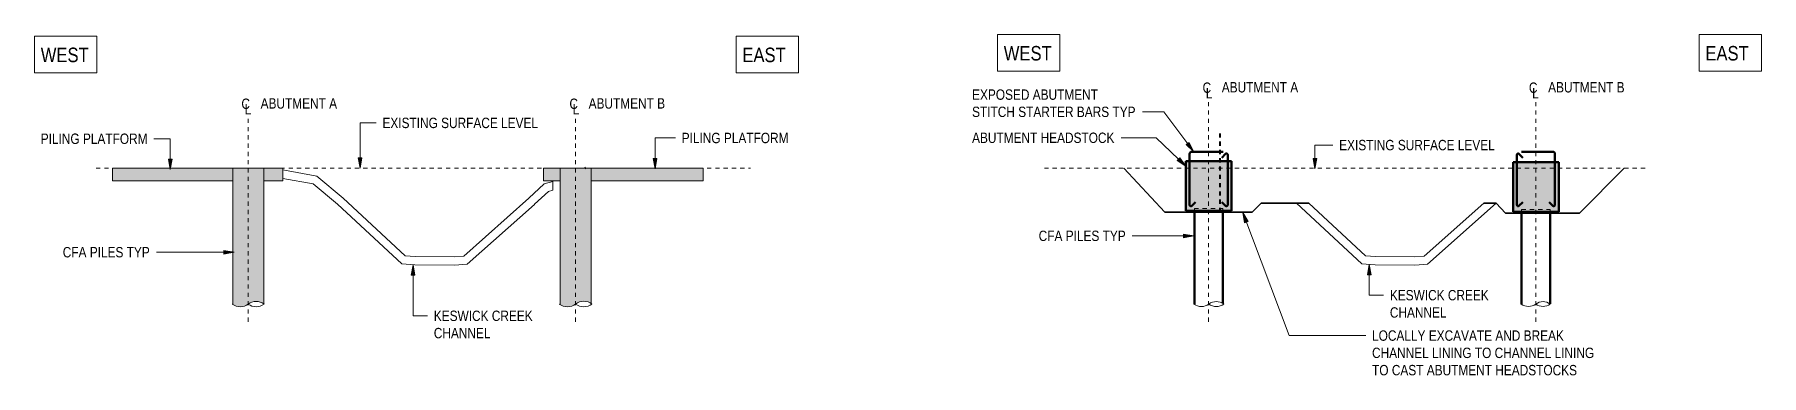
# Model space of a CAD drawing. Header units: metres. Extents: x 564 to 760, y 3 to 1698.
# Drawn here: x 650.64 to 692.33, y 13.72 to 21.94 of the extents above; entities that cross this region are included whole.
import ezdxf

# ---------------------------------------------------------------- set-up
doc = ezdxf.new("R2010")
doc.units = ezdxf.units.M
doc.linetypes.add('JacobsDash', pattern=[0.0045, 0.003, -0.0015])
doc.linetypes.add('JacobsGridLine', pattern=[0.0145, 0.01, -0.001, 0.0025, -0.001])
for name, color, linetype, lineweight in [('BRIDGE-ABUTMENT-CONC', 7, 'Continuous', 40), ('BRIDGE-FRAMING-LINE-18-HID', 7, 'JacobsDash', 18), ('D-BDGE', 7, 'Continuous', 13), ('D-BDGE-FNDN-LINES-18-HID', 7, 'JacobsDash', 18), ('D-BDGE-FNDN-PILE-CONC', 7, 'Continuous', 40), ('D-BDGE-LINE', 7, 'Continuous', 9), ('D-ENHA-GEN-LINE', 7, 'Continuous', 9), ('D-ENHA-GEN-LINE-GRIDS', 7, 'Continuous', 9), ('D-ENHA-TEXT', 7, 'Continuous', 9)]:
    doc.layers.add(name, color=color, linetype=linetype, lineweight=lineweight)
doc.layers.add('D-BDGE-FNDN', color=7, linetype='Continuous', lineweight=13, true_color=0x8c8cc6)
doc.styles.add('Arial Narrow_2', font='ARIALN.TTF', dxfattribs={"height": 0.25})
doc.styles.add('Arial Narrow_3', font='ARIALN.TTF', dxfattribs={"height": 0.35})

msp = doc.modelspace()

# ---------------------------------------------------------------- texts
at = {"layer": 'D-ENHA-GEN-LINE', "char_height": 0.25, "attachment_point": 1, "style": 'Arial Narrow_2', "bg_fill": 3, "box_fill_scale": 1, "bg_fill_color": 256, "bg_fill_true_color": 13158600, "bg_fill_transparency": 0}
for s, insert in [('ABUTMENT A', (679.302, 20.798)), ('ABUTMENT B', (687.181, 20.798)), ('ABUTMENT A', (656.099, 20.409)), ('ABUTMENT B', (664.017, 20.409))]:
    msp.add_mtext(s, dxfattribs=dict(at, insert=insert))
at = {"layer": 'D-ENHA-TEXT', "insert": (673.274, 20.621), "char_height": 0.25, "attachment_point": 1, "style": 'Arial Narrow_2', "bg_fill": 3, "box_fill_scale": 1, "bg_fill_color": 256, "bg_fill_true_color": 13158600, "bg_fill_transparency": 0}
msp.add_mtext('EXPOSED ABUTMENT ', dxfattribs=at)

# ---------------------------------------------------------------- blocks, each defined once
blk = doc.blocks.new('01_SFO_FRP_Pile_CastInPlace_CS - CAST-IN-PLACE PILE - 0750-7668704-SECTION-STAGE A1')
at = {"layer": 'D-BDGE-FNDN', "linetype": 'JacobsDash', "lineweight": 18, "true_color": 0xc0c0c0}
blk.add_hatch(color=9, dxfattribs=at).paths.add_polyline_path([(-580.773, 15.377), (-580.712, 15.377), (-580.704, 15.379), (-580.782, 15.379), (-580.774, 15.377)])
blk = doc.blocks.new('CS_DET_Pile-Column_BreakLine - CS_Tubular BreakLine-5523233-SECTION-STAGE A1')
at = {"layer": 'D-BDGE-LINE', "lineweight": 18}
for centre, start, end in [((-588.643, 15.697), 232.9573, 307.0427), ((-588.258, 15.187), 52.9573, 127.0427), ((-588.258, 15.697), 232.9573, 307.0427)]:
    blk.add_arc(centre, 0.32, start, end, dxfattribs=at)
blk = doc.blocks.new('CS_DET_Pile-Column_BreakLine - CS_Tubular BreakLine-5523232-SECTION-STAGE A1')
at = {"layer": 'D-BDGE-LINE', "lineweight": 18}
for centre, start, end in [((-580.743, 15.704), 232.9573, 307.0427), ((-580.348, 15.18), 52.9573, 127.0427), ((-580.348, 15.704), 232.9573, 307.0427)]:
    blk.add_arc(centre, 0.328, start, end, dxfattribs=at)
blk = doc.blocks.new('01_SFO_FRP_Pile_CastInPlace_CS - CAST-IN-PLACE PILE - 0750-7668704-SECTION-STAGE A2')
at = {"layer": 'D-BDGE-FNDN-LINES-18-HID'}
for p, q in [((-580.892, 17.664), (-580.892, 17.723)), ((-580.892, 17.723), (-580.202, 17.723)), ((-580.202, 17.723), (-580.202, 17.664))]:
    blk.add_line(p, q, dxfattribs=at)
at = {"layer": 'D-BDGE-FNDN-PILE-CONC', "lineweight": 50}
for p, q in [((-580.892, 15.436), (-580.892, 17.664)), ((-580.202, 17.664), (-580.202, 15.444))]:
    blk.add_line(p, q, dxfattribs=at)
blk = doc.blocks.new('01_SFO_FRP_Pile_CastInPlace_CS - CAST-IN-PLACE PILE - 0750-V1-SECTION-STAGE A2')
at = {"layer": 'D-BDGE-FNDN-LINES-18-HID'}
for p, q in [((-588.793, 17.689), (-588.793, 17.749)), ((-588.793, 17.749), (-588.102, 17.749)), ((-588.102, 17.749), (-588.102, 17.689))]:
    blk.add_line(p, q, dxfattribs=at)
at = {"layer": 'D-BDGE-FNDN-PILE-CONC', "lineweight": 50}
for p, q in [((-588.793, 15.436), (-588.793, 17.689)), ((-588.102, 17.689), (-588.102, 15.454))]:
    blk.add_line(p, q, dxfattribs=at)
blk = doc.blocks.new('CS_DET_Pile-Column_BreakLine - CS_Tubular BreakLine-6142249-SECTION-STAGE A2')
at = {"layer": 'D-BDGE-LINE', "lineweight": 18}
for centre, start, end in [((-588.622, 15.68), 232.9573, 307.0427), ((-588.262, 15.203), 52.9573, 127.0427), ((-588.262, 15.68), 232.9573, 307.0427)]:
    blk.add_arc(centre, 0.299, start, end, dxfattribs=at)
blk = doc.blocks.new('CS_DET_Pile-Column_BreakLine - CS_Tubular BreakLine-6142252-SECTION-STAGE A2')
at = {"layer": 'D-BDGE-LINE', "lineweight": 18}
for centre, start, end in [((-580.726, 15.675), 232.9573, 307.0427), ((-580.375, 15.209), 52.9573, 127.0427), ((-580.375, 15.675), 232.9573, 307.0427)]:
    blk.add_arc(centre, 0.291, start, end, dxfattribs=at)
blk = doc.blocks.new('CS_Annot_Centreline Symbol1 - CS_Annot_Centreline Symbol-5309845-SECTION-STAGE A1')
at = {"layer": 'D-ENHA-GEN-LINE', "char_height": 0.25, "attachment_point": 1, "style": 'Arial Narrow_2'}
for s, insert, width in [('C  ', (-588.614, 20.4), 0.44093), ('L', (-588.536, 20.266), 0.1924)]:
    blk.add_mtext(s, dxfattribs=dict(at, insert=insert, width=width))
blk = doc.blocks.new('CS_Annot_Centreline Symbol1 - CS_Annot_Centreline Symbol-5309845-SECTION-STAGE A2')
at = {"layer": 'D-ENHA-GEN-LINE', "char_height": 0.25, "attachment_point": 1, "style": 'Arial Narrow_2'}
for s, insert, width in [('C  ', (-588.594, 20.788), 0.44093), ('L', (-588.516, 20.655), 0.1924)]:
    blk.add_mtext(s, dxfattribs=dict(at, insert=insert, width=width))

# ---------------------------------------------------------------- hatches: boundary and pattern name
at = {"layer": 'BRIDGE-ABUTMENT-CONC', "true_color": 0xc0c0c0}
for points in [[(679.535, 18.889), (679.535, 18.893), (678.435, 18.893), (678.435, 18.889)], [(679.535, 17.689), (679.535, 18.889), (678.435, 18.889), (678.435, 17.689)], [(687.435, 18.864), (687.435, 18.868), (686.335, 18.868), (686.335, 18.864)], [(687.435, 17.664), (687.435, 18.864), (686.335, 18.864), (686.335, 17.664)]]:
    msp.add_hatch(color=9, dxfattribs=at).paths.add_polyline_path(points)
at = {"layer": 'D-BDGE-LINE', "true_color": 0xd8d8d8}
h = msp.add_hatch(color=254, dxfattribs=at)
h.paths.add_polyline_path([(655.428, 18.417), (655.428, 18.717), (652.527, 18.717), (652.527, 18.417)])
h.paths.add_polyline_path([(656.638, 18.417), (656.638, 18.717), (656.177, 18.717), (656.177, 18.417)])
at = {"layer": 'D-BDGE-LINE', "true_color": 0xc0c0c0}
for points in [[(655.577, 15.379), (655.636, 15.379), (655.694, 15.39), (655.749, 15.411), (655.849, 15.473), (655.904, 15.494), (655.962, 15.505), (656.021, 15.505), (656.079, 15.494), (656.134, 15.473), (656.177, 15.446), (656.177, 18.717), (655.428, 18.717), (655.428, 15.433), (655.464, 15.411), (655.519, 15.39)], [(663.476, 15.379), (663.549, 15.379), (663.596, 15.388), (663.657, 15.413), (663.755, 15.474), (663.812, 15.496), (663.871, 15.507), (663.932, 15.507), (663.991, 15.496), (664.048, 15.474), (664.077, 15.455), (664.077, 18.717), (663.328, 18.717), (663.328, 15.43), (663.364, 15.409), (663.417, 15.388), (663.468, 15.379), (663.476, 15.379)]]:
    msp.add_hatch(color=9, dxfattribs=at).paths.add_polyline_path(points)
at = {"layer": 'D-BDGE-LINE', "true_color": 0xd8d8d8}
h = msp.add_hatch(color=254, dxfattribs=at)
h.paths.add_polyline_path([(663.328, 18.417), (663.328, 18.717), (662.93, 18.717), (662.93, 18.417)])
h.paths.add_polyline_path([(666.78, 18.417), (666.78, 18.717), (664.077, 18.717), (664.077, 18.417)])
at = {"layer": 'D-ENHA-TEXT'}
for points in [[(678.628, 19.115), (678.514, 19.341), (678.443, 19.289)], [(653.916, 18.691), (653.96, 18.941), (653.872, 18.941)], [(658.498, 18.724), (658.542, 18.974), (658.454, 18.974)], [(665.623, 18.704), (665.667, 18.954), (665.579, 18.954)], [(678.438, 18.768), (678.287, 18.972), (678.226, 18.908)], [(681.552, 18.704), (681.596, 18.954), (681.508, 18.954)], [(679.807, 17.654), (679.854, 17.404), (679.937, 17.436)], [(678.625, 17.088), (678.375, 17.132), (678.375, 17.043)], [(655.458, 16.693), (655.208, 16.737), (655.208, 16.649)], [(659.78, 16.385), (659.736, 16.135), (659.824, 16.135)], [(682.861, 16.399), (682.816, 16.149), (682.905, 16.149)]]:
    msp.add_hatch(color=256, dxfattribs=at).paths.add_polyline_path(points)

# ---------------------------------------------------------------- linework, layer by layer
at = {"layer": 'BRIDGE-ABUTMENT-CONC', "lineweight": 50}
for p, q in [((678.435, 17.693), (678.435, 18.893)), ((678.435, 18.893), (679.535, 18.893)), ((678.435, 18.889), (678.435, 18.893)), ((678.435, 18.889), (678.435, 17.689)), ((679.535, 18.889), (678.435, 18.889)), ((679.535, 18.893), (679.535, 18.889)), ((679.535, 17.689), (679.535, 18.889)), ((686.335, 17.668), (686.335, 18.868)), ((686.335, 18.868), (687.435, 18.868)), ((686.335, 18.868), (686.335, 18.864)), ((687.435, 18.864), (686.335, 18.864)), ((686.335, 18.864), (686.335, 17.664)), ((687.435, 18.868), (687.435, 18.864)), ((687.435, 17.664), (687.435, 18.864)), ((678.435, 17.693), (678.435, 17.689)), ((678.435, 17.689), (679.535, 17.689)), ((686.335, 17.664), (686.335, 17.668)), ((686.335, 17.664), (687.435, 17.664))]:
    msp.add_line(p, q, dxfattribs=at)
at = {"layer": 'BRIDGE-FRAMING-LINE-18-HID'}
for p, q in [((679.535, 18.893), (679.535, 17.693)), ((687.435, 18.868), (687.435, 17.668)), ((679.535, 17.693), (678.435, 17.693)), ((679.535, 17.693), (679.535, 17.691)), ((687.435, 17.668), (686.335, 17.668)), ((687.435, 17.666), (687.435, 17.668))]:
    msp.add_line(p, q, dxfattribs=at)
at = {"layer": 'D-BDGE', "linetype": 'JacobsDash', "lineweight": 40}
msp.add_line((679.264, 17.661), (679.264, 19.641), dxfattribs=at)
at = {"layer": 'D-BDGE', "lineweight": 50}
for p, q in [((678.525, 17.833), (678.525, 19.067)), ((678.575, 19.117), (679.335, 19.117)), ((679.394, 19.064), (679.303, 18.974)), ((679.445, 17.833), (679.445, 19.043)), ((686.425, 17.833), (686.425, 19.043)), ((686.476, 19.064), (686.567, 18.974)), ((687.295, 19.117), (686.535, 19.117)), ((687.345, 17.833), (687.345, 19.067)), ((678.576, 17.812), (678.666, 17.902)), ((679.394, 17.812), (679.303, 17.902)), ((686.476, 17.812), (686.567, 17.902)), ((687.294, 17.812), (687.204, 17.902))]:
    msp.add_line(p, q, dxfattribs=at)
at = {"layer": 'D-BDGE', "color": 8, "linetype": 'JacobsDash', "lineweight": 18, "true_color": 0x808080}
for p, q in [((652.127, 18.717), (655.428, 18.717)), ((656.177, 18.717), (663.328, 18.717)), ((663.953, 18.703), (663.927, 18.747)), ((664.077, 18.717), (667.927, 18.717)), ((675.019, 18.717), (689.56, 18.717))]:
    msp.add_line(p, q, dxfattribs=at)
at = {"layer": 'D-BDGE', "lineweight": 18}
for p, q in [((655.428, 18.717), (652.527, 18.717)), ((652.527, 18.717), (652.527, 18.417)), ((652.527, 18.417), (655.428, 18.417)), ((656.177, 18.717), (655.428, 18.717)), ((655.428, 18.717), (655.428, 15.433)), ((656.638, 18.717), (656.177, 18.717)), ((656.177, 15.446), (656.177, 18.717)), ((656.177, 18.417), (656.638, 18.417)), ((656.638, 18.417), (656.638, 18.717)), ((662.93, 18.417), (662.93, 18.717)), ((662.93, 18.717), (663.328, 18.717)), ((663.328, 18.417), (662.93, 18.417)), ((664.077, 18.717), (663.328, 18.717)), ((663.328, 18.717), (663.328, 15.43)), ((664.077, 18.717), (666.78, 18.717)), ((664.077, 15.455), (664.077, 18.717)), ((666.78, 18.417), (664.077, 18.417)), ((666.78, 18.717), (666.78, 18.417))]:
    msp.add_line(p, q, dxfattribs=at)
at = {"layer": 'D-BDGE', "color": 8, "lineweight": 18, "true_color": 0x808080}
for p, q in [((657.459, 18.528), (656.638, 18.678)), ((657.371, 18.341), (656.638, 18.475)), ((657.459, 18.528), (658.089, 18)), ((662.945, 18.339), (663.152, 18.399)), ((663.152, 18.399), (663.152, 18.191)), ((657.371, 18.341), (657.956, 17.85)), ((658.089, 18), (659.588, 16.609)), ((661.004, 16.599), (662.574, 17.996)), ((662.945, 18.339), (662.574, 17.996)), ((663.046, 18.16), (662.71, 17.85)), ((663.046, 18.16), (663.152, 18.191)), ((657.956, 17.85), (659.504, 16.414)), ((661.087, 16.406), (662.707, 17.847)), ((681.109, 17.878), (682.687, 16.414)), ((681.403, 17.878), (682.772, 16.609)), ((684.187, 16.599), (685.625, 17.878)), ((684.271, 16.406), (685.925, 17.878)), ((659.504, 16.414), (659.823, 16.392)), ((659.588, 16.609), (659.831, 16.592)), ((659.823, 16.392), (660.783, 16.378)), ((659.831, 16.592), (660.775, 16.578)), ((660.775, 16.578), (661.004, 16.599)), ((660.783, 16.378), (661.087, 16.406)), ((682.687, 16.414), (683.006, 16.392)), ((682.772, 16.609), (683.014, 16.592)), ((683.006, 16.392), (683.966, 16.378)), ((683.014, 16.592), (683.958, 16.578)), ((683.958, 16.578), (684.187, 16.599)), ((683.966, 16.378), (684.271, 16.406))]:
    msp.add_line(p, q, dxfattribs=at)
at = {"layer": 'D-BDGE', "lineweight": 35}
for p, q in [((677.926, 17.661), (676.941, 18.717)), ((687.935, 17.638), (689.014, 18.717)), ((677.926, 17.661), (680.035, 17.661)), ((680.035, 17.661), (680.252, 17.878)), ((680.252, 17.878), (681.403, 17.878)), ((685.625, 17.878), (685.926, 17.878)), ((686.149, 17.638), (685.926, 17.878)), ((686.149, 17.638), (687.935, 17.638))]:
    msp.add_line(p, q, dxfattribs=at)
at = {"layer": 'D-BDGE', "lineweight": 50}
for centre, radius, start, end in [((678.575, 19.067), 0.05, 90, 180), ((679.415, 19.043), 0.03, 0, 135), ((686.455, 19.043), 0.03, 45, 180), ((687.295, 19.067), 0.05, 0, 90), ((678.555, 17.833), 0.03, 180, 315), ((679.415, 17.833), 0.03, 225, 0), ((686.455, 17.833), 0.03, 180, 315), ((687.315, 17.833), 0.03, 225, 0)]:
    msp.add_arc(centre, radius, start, end, dxfattribs=at)
at = {"layer": 'D-ENHA-GEN-LINE-GRIDS', "linetype": 'JacobsGridLine', "lineweight": 18}
for p, q in [((678.985, 15.014), (678.985, 20.315)), ((686.885, 15.014), (686.885, 20.315)), ((655.802, 15.014), (655.802, 19.92)), ((663.702, 15.014), (663.702, 19.92))]:
    msp.add_line(p, q, dxfattribs=at)
at = {"layer": 'D-ENHA-TEXT'}
for p, q in [((677.907, 20.08), (677.386, 20.08)), ((678.628, 19.115), (677.907, 20.08)), ((658.498, 19.813), (658.89, 19.813)), ((658.498, 18.724), (658.498, 19.813)), ((653.916, 19.431), (653.524, 19.431)), ((653.916, 18.691), (653.916, 19.431)), ((665.623, 19.449), (665.988, 19.449)), ((665.623, 18.704), (665.623, 19.449)), ((665.988, 19.449), (666.114, 19.449)), ((676.89, 19.454), (676.87, 19.454)), ((677.716, 19.454), (676.89, 19.454)), ((678.438, 18.768), (677.716, 19.454)), ((678.514, 19.341), (678.443, 19.289)), ((678.443, 19.289), (678.628, 19.115)), ((678.628, 19.115), (678.514, 19.341)), ((681.552, 19.278), (681.986, 19.278)), ((681.552, 18.704), (681.552, 19.278)), ((653.96, 18.941), (653.872, 18.941)), ((653.872, 18.941), (653.916, 18.691)), ((653.916, 18.691), (653.96, 18.941)), ((658.542, 18.974), (658.454, 18.974)), ((658.454, 18.974), (658.498, 18.724)), ((658.498, 18.724), (658.542, 18.974)), ((665.667, 18.954), (665.579, 18.954)), ((665.579, 18.954), (665.623, 18.704)), ((665.623, 18.704), (665.667, 18.954)), ((678.287, 18.972), (678.226, 18.908)), ((678.226, 18.908), (678.438, 18.768)), ((678.438, 18.768), (678.287, 18.972)), ((681.596, 18.954), (681.508, 18.954)), ((681.508, 18.954), (681.552, 18.704)), ((681.552, 18.704), (681.596, 18.954)), ((679.807, 17.654), (679.854, 17.404)), ((679.937, 17.436), (679.807, 17.654)), ((679.807, 17.654), (680.926, 14.681)), ((678.625, 17.088), (678.375, 17.132)), ((678.375, 17.132), (678.375, 17.043)), ((679.854, 17.404), (679.937, 17.436)), ((653.977, 16.693), (653.582, 16.693)), ((655.458, 16.693), (653.977, 16.693)), ((655.458, 16.693), (655.208, 16.737)), ((655.208, 16.737), (655.208, 16.649)), ((655.208, 16.649), (655.458, 16.693)), ((677.536, 17.088), (677.142, 17.088)), ((678.625, 17.088), (677.536, 17.088)), ((678.375, 17.043), (678.625, 17.088)), ((659.78, 16.385), (659.736, 16.135)), ((659.824, 16.135), (659.78, 16.385)), ((659.78, 16.385), (659.78, 15.158)), ((682.861, 16.399), (682.816, 16.149)), ((682.905, 16.149), (682.861, 16.399)), ((682.861, 16.399), (682.861, 15.656)), ((659.736, 16.135), (659.824, 16.135)), ((682.816, 16.149), (682.905, 16.149)), ((682.861, 15.656), (683.21, 15.656)), ((659.78, 15.158), (660.13, 15.158)), ((680.926, 14.681), (682.78, 14.681))]:
    msp.add_line(p, q, dxfattribs=at)
at = {"layer": 'D-ENHA-TEXT', "lineweight": 18, "flags": 128}
for points in [[(650.641, 21.905), (652.146, 21.905), (652.146, 21.023), (650.641, 21.023)], [(667.578, 21.905), (669.083, 21.905), (669.083, 21.023), (667.578, 21.023)], [(673.889, 21.945), (675.394, 21.945), (675.394, 21.063), (673.889, 21.063)], [(690.826, 21.945), (692.33, 21.945), (692.33, 21.063), (690.826, 21.063)]]:
    msp.add_lwpolyline(points, close=True, dxfattribs=at)

# ---------------------------------------------------------------- block references
at = {"layer": 'D-BDGE-FNDN-LINES-18-HID'}
for name in ['01_SFO_FRP_Pile_CastInPlace_CS - CAST-IN-PLACE PILE - 0750-V1-SECTION-STAGE A2', '01_SFO_FRP_Pile_CastInPlace_CS - CAST-IN-PLACE PILE - 0750-7668704-SECTION-STAGE A2']:
    msp.add_blockref(name, (1267.433, 0), dxfattribs=at)
at = {"layer": 'D-BDGE-FNDN-PILE-CONC', "lineweight": 50}
msp.add_blockref('01_SFO_FRP_Pile_CastInPlace_CS - CAST-IN-PLACE PILE - 0750-7668704-SECTION-STAGE A1', (1244.249, 0), dxfattribs=at)
at = {"layer": 'D-BDGE-LINE'}
for name, p in [('CS_DET_Pile-Column_BreakLine - CS_Tubular BreakLine-5523233-SECTION-STAGE A1', (1244.249, 0)), ('CS_DET_Pile-Column_BreakLine - CS_Tubular BreakLine-5523232-SECTION-STAGE A1', (1244.249, 0)), ('CS_DET_Pile-Column_BreakLine - CS_Tubular BreakLine-6142249-SECTION-STAGE A2', (1267.433, 0)), ('CS_DET_Pile-Column_BreakLine - CS_Tubular BreakLine-6142252-SECTION-STAGE A2', (1267.433, 0))]:
    msp.add_blockref(name, p, dxfattribs=at)
at = {"layer": 'D-ENHA-GEN-LINE'}
for name, p in [('CS_Annot_Centreline Symbol1 - CS_Annot_Centreline Symbol-5309845-SECTION-STAGE A2', (1267.433, 0)), ('CS_Annot_Centreline Symbol1 - CS_Annot_Centreline Symbol-5309845-SECTION-STAGE A2', (1275.311, 0)), ('CS_Annot_Centreline Symbol1 - CS_Annot_Centreline Symbol-5309845-SECTION-STAGE A1', (1244.249, 0)), ('CS_Annot_Centreline Symbol1 - CS_Annot_Centreline Symbol-5309845-SECTION-STAGE A1', (1252.168, 0))]:
    msp.add_blockref(name, p, dxfattribs=at)

msp.set_redraw_order([(e.dxf.handle, doc.entitydb.next_handle()) for e in msp.query("TEXT MTEXT ATTDEF DIMENSION ARC_DIMENSION")])  # texts and dimensions are drawn at this point

# ---------------------------------------------------------------- next in the draw order: texts
at = {"layer": 'D-ENHA-TEXT', "lineweight": 18, "char_height": 0.35, "attachment_point": 1, "style": 'Arial Narrow_3', "bg_fill": 3, "box_fill_scale": 1, "bg_fill_color": 256, "bg_fill_true_color": 13158600, "bg_fill_transparency": 0}
for s, insert in [('WEST', (650.791, 21.629)), ('EAST', (667.728, 21.629)), ('WEST', (674.039, 21.669)), ('EAST', (690.976, 21.669))]:
    msp.add_mtext(s, dxfattribs=dict(at, insert=insert))
at = {"layer": 'D-ENHA-TEXT', "char_height": 0.25, "attachment_point": 1, "style": 'Arial Narrow_2', "bg_fill": 3, "box_fill_scale": 1, "bg_fill_color": 256, "bg_fill_true_color": 13158600, "bg_fill_transparency": 0}
for s, insert in [('STITCH STARTER BARS TYP', (673.274, 20.205)), ('EXISTING SURFACE LEVEL', (659.04, 19.938)), ('PILING PLATFORM ', (650.791, 19.556)), ('PILING PLATFORM ', (666.264, 19.574)), ('ABUTMENT HEADSTOCK', (673.274, 19.579)), ('EXISTING SURFACE LEVEL', (682.136, 19.403)), ('CFA PILES TYP', (674.882, 17.213)), ('CFA PILES TYP', (651.322, 16.818)), ('KESWICK CREEK ', (683.36, 15.781)), ('KESWICK CREEK ', (660.28, 15.283)), ('LOCALLY EXCAVATE AND BREAK ', (682.93, 14.806))]:
    msp.add_mtext(s, dxfattribs=dict(at, insert=insert))

# ---------------------------------------------------------------- next in the draw order: texts
for s, insert in [('CHANNEL', (683.36, 15.364)), ('CHANNEL', (660.28, 14.866)), ('CHANNEL LINING TO CHANNEL LINING ', (682.93, 14.389))]:
    msp.add_mtext(s, dxfattribs=dict(at, insert=insert))

# ---------------------------------------------------------------- next in the draw order: texts
at = {"layer": 'D-ENHA-TEXT', "insert": (682.93, 13.972), "char_height": 0.25, "attachment_point": 1, "style": 'Arial Narrow_2', "bg_fill": 3, "box_fill_scale": 1, "bg_fill_color": 256, "bg_fill_true_color": 13158600, "bg_fill_transparency": 0}
msp.add_mtext('TO CAST ABUTMENT HEADSTOCKS', dxfattribs=at)

doc.saveas('drawing.dxf')
